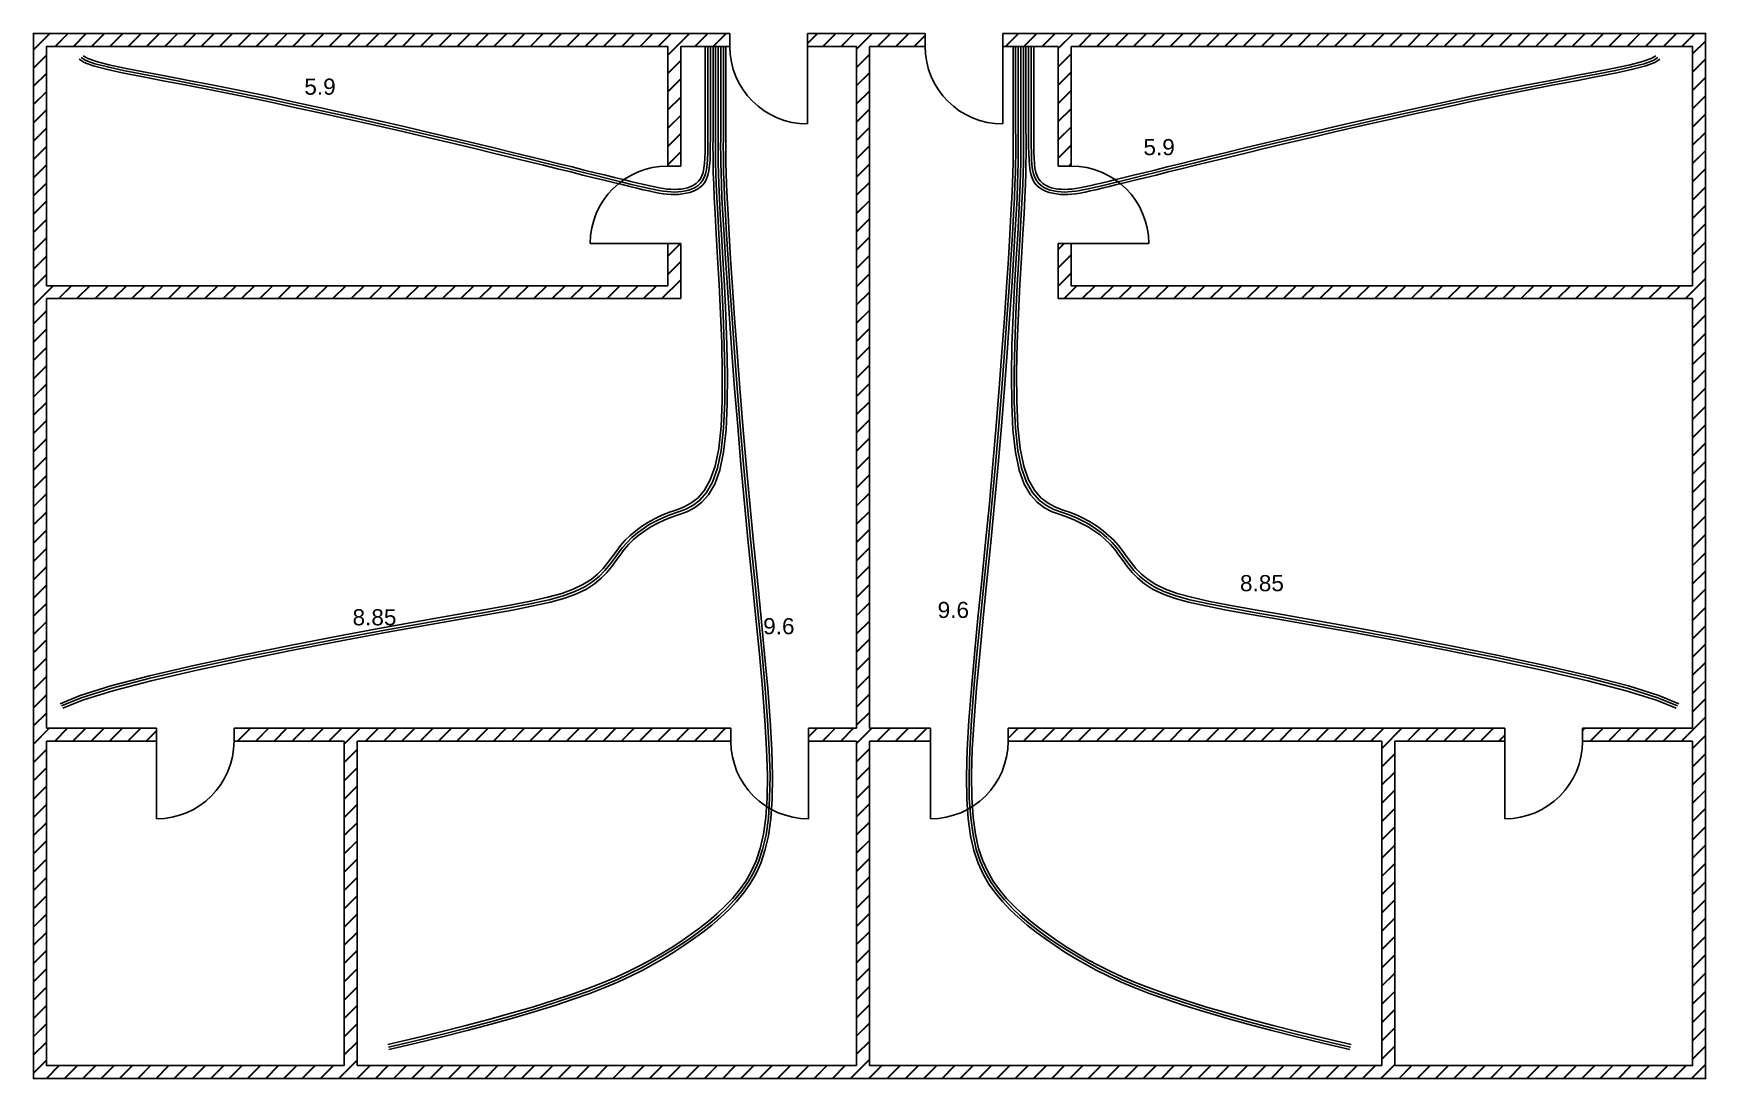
# Model space of a CAD drawing. Header units: millimetres. Extents: x 0 to 168904, y 0 to 40934.
# Drawn here: x 168704.37 to 168717.3, y 40887.53 to 40895.62 of the extents above; entities that cross this region are included whole.
import ezdxf

# ---------------------------------------------------------------- set-up
doc = ezdxf.new("R2010")
doc.units = ezdxf.units.MM
doc.layers.add('canalizaciones', color=90, linetype='Continuous')
doc.styles.get("Standard").update_dxf_attribs({"font": 'arial.ttf'})

msp = doc.modelspace()

# ---------------------------------------------------------------- texts
at = {"layer": 'canalizaciones', "char_height": 0.125, "attachment_point": 1}
for s, insert in [('5.9', (168706.463, 40895.268)), ('5.9', (168712.955, 40894.8)), ('8.85', (168713.702, 40891.426)), ('9.6', (168711.363, 40891.219)), ('8.85', (168706.836, 40891.162)), ('9.6', (168710.013, 40891.093))]:
    msp.add_mtext_dynamic_manual_height_columns(s, width=0.72469, gutter_width=12.5, heights=[0], dxfattribs=dict(at, insert=insert))

# ---------------------------------------------------------------- hatches: boundary and pattern name
h = msp.add_hatch()
h.set_pattern_fill('JIS_LC_20A', color=256, scale=0.005)
h.set_pattern_definition([(45, (167239.70031, 40108.94209), (-0.070710678, 0.070710678), []), (45, (167239.70531, 40108.94209), (-0.070710678, 0.070710678), [])])
h.paths.add_polyline_path([(168704.467, 40893.565), (168709.375, 40893.565), (168709.375, 40893.991), (168709.275, 40893.991), (168709.275, 40893.665), (168704.467, 40893.665), (168704.467, 40895.517), (168709.275, 40895.517), (168709.275, 40894.591), (168709.375, 40894.591), (168709.375, 40895.517), (168709.755, 40895.517), (168709.755, 40895.617), (168704.367, 40895.617), (168704.367, 40887.53), (168717.304, 40887.53), (168717.304, 40895.617), (168711.866, 40895.617), (168711.866, 40895.517), (168712.296, 40895.517), (168712.296, 40894.591), (168712.396, 40894.591), (168712.396, 40895.517), (168717.204, 40895.517), (168717.204, 40893.665), (168712.396, 40893.665), (168712.396, 40893.991), (168712.296, 40893.991), (168712.296, 40893.565), (168717.204, 40893.565), (168717.204, 40890.24), (168716.352, 40890.24), (168716.352, 40890.14), (168717.204, 40890.14), (168717.204, 40887.63), (168714.9, 40887.63), (168714.9, 40890.14), (168715.752, 40890.14), (168715.752, 40890.24), (168714.8, 40890.24), (168711.908, 40890.24), (168711.908, 40890.14), (168714.8, 40890.14), (168714.8, 40887.63), (168710.836, 40887.63), (168710.836, 40890.14), (168711.308, 40890.14), (168711.308, 40890.24), (168710.836, 40890.24), (168710.836, 40895.517), (168711.266, 40895.517), (168711.266, 40895.617), (168710.355, 40895.617), (168710.355, 40895.517), (168710.736, 40895.517), (168710.736, 40890.24), (168710.363, 40890.24), (168710.363, 40890.14), (168710.736, 40890.14), (168710.736, 40887.63), (168706.871, 40887.63), (168706.871, 40890.14), (168709.763, 40890.14), (168709.763, 40890.24), (168706.871, 40890.24), (168705.919, 40890.24), (168705.919, 40890.14), (168706.771, 40890.14), (168706.771, 40887.63), (168704.467, 40887.63), (168704.467, 40890.14), (168705.319, 40890.14), (168705.319, 40890.24), (168704.467, 40890.24)])

# ---------------------------------------------------------------- linework, layer by layer
for p, q in [((168704.367, 40895.617), (168709.375, 40895.617)), ((168709.755, 40895.517), (168709.755, 40895.617)), ((168710.355, 40895.517), (168710.355, 40895.617)), ((168711.266, 40895.517), (168711.266, 40895.617)), ((168711.866, 40895.517), (168711.866, 40895.617)), ((168709.275, 40895.517), (168709.275, 40894.591)), ((168709.375, 40895.517), (168709.375, 40894.591)), ((168710.355, 40894.917), (168710.355, 40895.517)), ((168710.736, 40895.517), (168710.736, 40890.24)), ((168710.836, 40895.517), (168710.836, 40890.24)), ((168710.836, 40895.517), (168710.836, 40890.24)), ((168710.836, 40895.517), (168711.266, 40895.517)), ((168711.866, 40894.917), (168711.866, 40895.517)), ((168711.866, 40895.517), (168712.296, 40895.517)), ((168712.296, 40895.517), (168712.296, 40894.591)), ((168712.396, 40895.517), (168712.396, 40894.591)), ((168709.275, 40894.591), (168709.375, 40894.591)), ((168712.396, 40894.591), (168712.296, 40894.591)), ((168709.275, 40893.991), (168708.675, 40893.991)), ((168709.275, 40893.991), (168709.375, 40893.991)), ((168709.275, 40893.991), (168709.275, 40893.665)), ((168709.375, 40893.991), (168709.375, 40893.565)), ((168712.396, 40893.991), (168712.296, 40893.991)), ((168712.296, 40893.991), (168712.296, 40893.565)), ((168712.396, 40893.991), (168712.996, 40893.991)), ((168712.396, 40893.991), (168712.396, 40893.665)), ((168704.467, 40893.665), (168709.275, 40893.665)), ((168717.204, 40893.665), (168712.396, 40893.665)), ((168704.467, 40893.565), (168709.375, 40893.565)), ((168717.204, 40893.565), (168712.296, 40893.565)), ((168704.367, 40890.24), (168704.367, 40890.24)), ((168704.367, 40890.14), (168704.367, 40890.14)), ((168704.467, 40890.24), (168705.319, 40890.24)), ((168704.467, 40890.14), (168705.319, 40890.14)), ((168705.319, 40890.14), (168705.319, 40890.24)), ((168705.319, 40890.14), (168705.319, 40889.54)), ((168705.919, 40890.14), (168705.919, 40890.24)), ((168705.919, 40890.24), (168706.871, 40890.24)), ((168705.919, 40890.14), (168706.771, 40890.14)), ((168706.771, 40890.14), (168706.771, 40887.63)), ((168706.871, 40890.24), (168709.763, 40890.24)), ((168706.871, 40890.14), (168706.871, 40887.63)), ((168706.871, 40890.14), (168709.763, 40890.14)), ((168709.763, 40890.14), (168709.763, 40890.24)), ((168710.363, 40890.14), (168710.363, 40890.24)), ((168710.363, 40890.24), (168710.736, 40890.24)), ((168710.363, 40890.14), (168710.363, 40889.54)), ((168710.363, 40890.14), (168710.736, 40890.14)), ((168710.736, 40890.14), (168710.736, 40887.63)), ((168711.308, 40890.24), (168710.836, 40890.24)), ((168710.836, 40890.14), (168710.836, 40887.63)), ((168710.836, 40890.14), (168710.836, 40887.63)), ((168711.308, 40890.14), (168710.836, 40890.14)), ((168711.308, 40890.14), (168711.308, 40890.24)), ((168711.308, 40889.54), (168711.308, 40890.14)), ((168714.8, 40890.24), (168711.908, 40890.24)), ((168711.908, 40890.14), (168711.908, 40890.24)), ((168714.8, 40890.14), (168711.908, 40890.14)), ((168715.752, 40890.24), (168714.8, 40890.24)), ((168714.8, 40890.14), (168714.8, 40887.63)), ((168714.9, 40890.14), (168714.9, 40887.63)), ((168715.752, 40890.14), (168714.9, 40890.14)), ((168715.752, 40890.14), (168715.752, 40890.24)), ((168715.752, 40890.14), (168715.752, 40889.54)), ((168717.204, 40890.24), (168716.352, 40890.24)), ((168716.352, 40890.14), (168716.352, 40890.24)), ((168717.204, 40890.14), (168716.352, 40890.14)), ((168706.871, 40887.63), (168710.736, 40887.63)), ((168710.836, 40887.63), (168714.8, 40887.63))]:
    msp.add_line(p, q)
for points in [[(168709.755, 40895.617), (168704.367, 40895.617), (168704.367, 40887.53), (168717.304, 40887.53), (168717.304, 40895.617), (168711.866, 40895.617)], [(168709.755, 40895.617), (168704.367, 40895.617), (168704.367, 40887.53), (168717.304, 40887.53), (168717.304, 40895.617), (168711.866, 40895.617)], [(168709.755, 40895.617), (168705.257, 40895.617)], [(168711.266, 40895.617), (168710.355, 40895.617)], [(168711.266, 40895.617), (168710.355, 40895.617)], [(168711.266, 40895.617), (168710.355, 40895.617)], [(168717.304, 40895.617), (168711.866, 40895.617)], [(168709.275, 40895.517), (168704.467, 40895.517), (168704.467, 40893.665)], [(168709.755, 40895.517), (168709.375, 40895.517)], [(168710.736, 40895.517), (168710.355, 40895.517)], [(168711.266, 40895.517), (168710.836, 40895.517)], [(168712.296, 40895.517), (168711.866, 40895.517)], [(168717.204, 40893.665), (168717.204, 40895.517), (168712.396, 40895.517)], [(168704.467, 40893.565), (168704.467, 40890.24)], [(168717.204, 40890.24), (168717.204, 40893.565)], [(168704.467, 40890.14), (168704.467, 40887.63), (168706.771, 40887.63)], [(168714.9, 40887.63), (168717.204, 40887.63), (168717.204, 40890.14)]]:
    msp.add_lwpolyline(points)
for centre, start, end in [((168710.355, 40895.517), 180, 270), ((168711.866, 40895.517), 180, 270), ((168709.275, 40893.991), 90, 180), ((168712.396, 40893.991), 0, 90), ((168705.319, 40890.14), 270, 0), ((168710.363, 40890.14), 180, 270), ((168711.308, 40890.14), 270, 0), ((168715.752, 40890.14), 270, 0)]:
    msp.add_arc(centre, 0.6, start, end)
at = {"layer": 'canalizaciones'}
for points in [[(168709.625, 40895.517), (168709.625, 40895.41), (168709.625, 40895.307), (168709.625, 40895.209), (168709.625, 40895.117), (168709.625, 40895.03), (168709.625, 40894.948), (168709.625, 40894.873), (168709.625, 40894.803), (168709.624, 40894.74), (168709.625, 40894.678), (168709.625, 40894.612), (168709.627, 40894.539), (168709.63, 40894.452), (168709.634, 40894.348), (168709.641, 40894.221), (168709.649, 40894.067), (168709.66, 40893.882), (168709.672, 40893.674), (168709.683, 40893.451), (168709.692, 40893.221), (168709.697, 40892.993), (168709.696, 40892.775), (168709.687, 40892.576), (168709.669, 40892.405), (168709.641, 40892.268), (168709.604, 40892.162), (168709.56, 40892.082), (168709.509, 40892.024), (168709.454, 40891.982), (168709.397, 40891.952), (168709.338, 40891.929), (168709.28, 40891.909), (168709.225, 40891.886), (168709.171, 40891.86), (168709.121, 40891.832), (168709.072, 40891.802), (168709.027, 40891.768), (168708.985, 40891.733), (168708.946, 40891.695), (168708.91, 40891.654), (168708.877, 40891.611), (168708.845, 40891.567), (168708.811, 40891.522), (168708.774, 40891.478), (168708.732, 40891.434), (168708.681, 40891.392), (168708.619, 40891.352), (168708.544, 40891.316), (168708.455, 40891.284), (168708.346, 40891.254), (168708.214, 40891.224), (168708.055, 40891.193), (168707.867, 40891.159), (168707.644, 40891.12), (168707.383, 40891.074), (168707.08, 40891.02), (168706.735, 40890.955), (168706.363, 40890.883), (168705.982, 40890.806), (168705.609, 40890.726), (168705.264, 40890.646), (168704.965, 40890.568), (168704.729, 40890.495), (168704.575, 40890.43)], [(168709.645, 40895.517), (168709.645, 40895.41), (168709.645, 40895.307), (168709.645, 40895.209), (168709.645, 40895.117), (168709.645, 40895.03), (168709.645, 40894.948), (168709.645, 40894.873), (168709.645, 40894.804), (168709.644, 40894.74), (168709.645, 40894.678), (168709.645, 40894.612), (168709.647, 40894.538), (168709.65, 40894.452), (168709.654, 40894.347), (168709.661, 40894.219), (168709.67, 40894.064), (168709.681, 40893.879), (168709.693, 40893.669), (168709.704, 40893.444), (168709.712, 40893.213), (168709.717, 40892.983), (168709.716, 40892.764), (168709.706, 40892.563), (168709.688, 40892.391), (168709.659, 40892.252), (168709.621, 40892.145), (168709.575, 40892.065), (168709.523, 40892.006), (168709.468, 40891.964), (168709.409, 40891.934), (168709.35, 40891.912), (168709.292, 40891.891), (168709.236, 40891.868), (168709.183, 40891.843), (168709.132, 40891.816), (168709.085, 40891.785), (168709.04, 40891.753), (168708.998, 40891.717), (168708.96, 40891.679), (168708.924, 40891.639), (168708.891, 40891.596), (168708.859, 40891.552), (168708.826, 40891.507), (168708.789, 40891.462), (168708.746, 40891.418), (168708.695, 40891.375), (168708.632, 40891.335), (168708.557, 40891.299), (168708.466, 40891.266), (168708.356, 40891.235), (168708.224, 40891.205), (168708.064, 40891.174), (168707.874, 40891.14), (168707.651, 40891.101), (168707.389, 40891.055), (168707.086, 40891), (168706.741, 40890.936), (168706.369, 40890.864), (168705.988, 40890.787), (168705.616, 40890.707), (168705.271, 40890.627), (168704.973, 40890.55), (168704.737, 40890.477), (168704.584, 40890.413)], [(168709.665, 40895.517), (168709.665, 40895.41), (168709.665, 40895.307), (168709.665, 40895.209), (168709.665, 40895.117), (168709.665, 40895.03), (168709.665, 40894.948), (168709.665, 40894.873), (168709.665, 40894.804), (168709.664, 40894.74), (168709.665, 40894.678), (168709.665, 40894.612), (168709.667, 40894.538), (168709.67, 40894.451), (168709.674, 40894.346), (168709.681, 40894.218), (168709.69, 40894.062), (168709.701, 40893.875), (168709.713, 40893.664), (168709.724, 40893.438), (168709.733, 40893.204), (168709.737, 40892.973), (168709.735, 40892.752), (168709.726, 40892.55), (168709.707, 40892.377), (168709.677, 40892.237), (168709.638, 40892.129), (168709.591, 40892.048), (168709.538, 40891.989), (168709.481, 40891.947), (168709.422, 40891.916), (168709.362, 40891.894), (168709.303, 40891.873), (168709.247, 40891.851), (168709.194, 40891.826), (168709.144, 40891.799), (168709.097, 40891.769), (168709.053, 40891.737), (168709.011, 40891.702), (168708.973, 40891.664), (168708.938, 40891.624), (168708.906, 40891.581), (168708.874, 40891.537), (168708.841, 40891.491), (168708.804, 40891.446), (168708.76, 40891.401), (168708.709, 40891.358), (168708.646, 40891.318), (168708.57, 40891.281), (168708.478, 40891.248), (168708.367, 40891.217), (168708.233, 40891.187), (168708.073, 40891.155), (168707.882, 40891.121), (168707.658, 40891.081), (168707.395, 40891.035), (168707.092, 40890.981), (168706.747, 40890.917), (168706.375, 40890.845), (168705.994, 40890.768), (168705.622, 40890.688), (168705.279, 40890.608), (168704.981, 40890.531), (168704.746, 40890.459), (168704.594, 40890.395)], [(168709.605, 40895.517), (168709.605, 40895.41), (168709.605, 40895.307), (168709.605, 40895.209), (168709.605, 40895.117), (168709.605, 40895.03), (168709.605, 40894.949), (168709.605, 40894.875), (168709.605, 40894.806), (168709.604, 40894.744), (168709.604, 40894.688), (168709.602, 40894.639), (168709.598, 40894.594), (168709.593, 40894.555), (168709.585, 40894.521), (168709.575, 40894.491), (168709.561, 40894.465), (168709.543, 40894.443), (168709.523, 40894.425), (168709.499, 40894.409), (168709.473, 40894.397), (168709.446, 40894.387), (168709.417, 40894.38), (168709.388, 40894.375), (168709.359, 40894.372), (168709.33, 40894.371), (168709.301, 40894.371), (168709.271, 40894.373), (168709.239, 40894.377), (168709.205, 40894.382), (168709.169, 40894.389), (168709.128, 40894.398), (168709.084, 40894.408), (168709.035, 40894.419), (168708.981, 40894.432), (168708.921, 40894.447), (168708.855, 40894.463), (168708.783, 40894.481), (168708.704, 40894.5), (168708.618, 40894.521), (168708.524, 40894.545), (168708.423, 40894.57), (168708.313, 40894.597), (168708.193, 40894.627), (168708.064, 40894.658), (168707.923, 40894.692), (168707.771, 40894.729), (168707.606, 40894.768), (168707.428, 40894.81), (168707.236, 40894.855), (168707.033, 40894.901), (168706.822, 40894.949), (168706.606, 40894.997), (168706.387, 40895.045), (168706.17, 40895.092), (168705.957, 40895.136), (168705.75, 40895.178), (168705.553, 40895.216), (168705.37, 40895.25), (168705.202, 40895.283), (168705.054, 40895.312), (168704.929, 40895.34), (168704.83, 40895.367), (168704.759, 40895.392), (168704.722, 40895.418)], [(168709.585, 40895.517), (168709.585, 40895.41), (168709.585, 40895.307), (168709.585, 40895.21), (168709.585, 40895.117), (168709.585, 40895.031), (168709.585, 40894.95), (168709.585, 40894.876), (168709.585, 40894.809), (168709.584, 40894.748), (168709.584, 40894.693), (168709.582, 40894.645), (168709.579, 40894.602), (168709.574, 40894.565), (168709.567, 40894.532), (168709.557, 40894.503), (168709.544, 40894.479), (168709.528, 40894.458), (168709.509, 40894.44), (168709.487, 40894.426), (168709.463, 40894.414), (168709.437, 40894.405), (168709.411, 40894.398), (168709.383, 40894.394), (168709.355, 40894.391), (168709.328, 40894.39), (168709.3, 40894.391), (168709.271, 40894.393), (168709.24, 40894.397), (168709.207, 40894.402), (168709.171, 40894.409), (168709.132, 40894.418), (168709.088, 40894.428), (168709.039, 40894.439), (168708.985, 40894.452), (168708.925, 40894.466), (168708.859, 40894.482), (168708.787, 40894.5), (168708.708, 40894.52), (168708.622, 40894.541), (168708.529, 40894.564), (168708.428, 40894.589), (168708.318, 40894.617), (168708.198, 40894.646), (168708.068, 40894.678), (168707.928, 40894.712), (168707.775, 40894.749), (168707.61, 40894.788), (168707.432, 40894.83), (168707.24, 40894.874), (168707.037, 40894.921), (168706.826, 40894.969), (168706.61, 40895.017), (168706.392, 40895.065), (168706.175, 40895.111), (168705.962, 40895.155), (168705.756, 40895.197), (168705.559, 40895.235), (168705.377, 40895.27), (168705.21, 40895.301), (168705.064, 40895.33), (168704.94, 40895.358), (168704.842, 40895.383), (168704.773, 40895.407), (168704.737, 40895.43)], [(168709.565, 40895.517), (168709.565, 40895.41), (168709.565, 40895.307), (168709.565, 40895.21), (168709.565, 40895.118), (168709.565, 40895.032), (168709.565, 40894.952), (168709.565, 40894.878), (168709.565, 40894.811), (168709.564, 40894.751), (168709.564, 40894.698), (168709.562, 40894.651), (168709.559, 40894.61), (168709.555, 40894.574), (168709.548, 40894.542), (168709.539, 40894.515), (168709.528, 40894.492), (168709.513, 40894.473), (168709.495, 40894.456), (168709.475, 40894.443), (168709.453, 40894.432), (168709.429, 40894.423), (168709.404, 40894.417), (168709.378, 40894.413), (168709.352, 40894.411), (168709.326, 40894.41), (168709.299, 40894.411), (168709.271, 40894.413), (168709.241, 40894.417), (168709.209, 40894.422), (168709.174, 40894.429), (168709.135, 40894.437), (168709.091, 40894.447), (168709.043, 40894.459), (168708.989, 40894.471), (168708.929, 40894.486), (168708.864, 40894.502), (168708.792, 40894.52), (168708.713, 40894.539), (168708.627, 40894.56), (168708.534, 40894.584), (168708.432, 40894.609), (168708.322, 40894.636), (168708.203, 40894.666), (168708.073, 40894.697), (168707.933, 40894.731), (168707.78, 40894.768), (168707.615, 40894.807), (168707.437, 40894.849), (168707.245, 40894.894), (168707.042, 40894.94), (168706.831, 40894.988), (168706.615, 40895.036), (168706.397, 40895.084), (168706.18, 40895.131), (168705.967, 40895.175), (168705.761, 40895.216), (168705.566, 40895.254), (168705.384, 40895.289), (168705.218, 40895.32), (168705.073, 40895.349), (168704.95, 40895.375), (168704.854, 40895.399), (168704.787, 40895.422), (168704.752, 40895.443)], [(168709.685, 40895.517), (168709.685, 40895.41), (168709.685, 40895.307), (168709.685, 40895.209), (168709.685, 40895.117), (168709.685, 40895.03), (168709.685, 40894.948), (168709.685, 40894.873), (168709.685, 40894.804), (168709.684, 40894.74), (168709.685, 40894.678), (168709.685, 40894.612), (168709.687, 40894.538), (168709.69, 40894.451), (168709.694, 40894.345), (168709.701, 40894.216), (168709.71, 40894.059), (168709.721, 40893.871), (168709.736, 40893.653), (168709.752, 40893.411), (168709.771, 40893.148), (168709.792, 40892.87), (168709.816, 40892.579), (168709.841, 40892.281), (168709.869, 40891.979), (168709.898, 40891.678), (168709.928, 40891.382), (168709.957, 40891.093), (168709.984, 40890.815), (168710.007, 40890.551), (168710.027, 40890.304), (168710.04, 40890.078), (168710.046, 40889.877), (168710.044, 40889.702), (168710.034, 40889.551), (168710.016, 40889.422), (168709.991, 40889.31), (168709.959, 40889.215), (168709.921, 40889.131), (168709.878, 40889.057), (168709.829, 40888.989), (168709.775, 40888.924), (168709.717, 40888.863), (168709.655, 40888.804), (168709.589, 40888.747), (168709.521, 40888.693), (168709.449, 40888.641), (168709.376, 40888.591), (168709.301, 40888.542), (168709.225, 40888.495), (168709.145, 40888.449), (168709.062, 40888.404), (168708.973, 40888.36), (168708.876, 40888.315), (168708.771, 40888.271), (168708.656, 40888.226), (168708.529, 40888.18), (168708.389, 40888.134), (168708.236, 40888.086), (168708.072, 40888.038), (168707.898, 40887.989), (168707.713, 40887.94), (168707.52, 40887.891), (168707.318, 40887.842), (168707.11, 40887.793)], [(168709.705, 40895.517), (168709.705, 40895.41), (168709.705, 40895.307), (168709.705, 40895.209), (168709.705, 40895.117), (168709.705, 40895.03), (168709.705, 40894.948), (168709.705, 40894.873), (168709.705, 40894.804), (168709.704, 40894.74), (168709.705, 40894.678), (168709.705, 40894.612), (168709.707, 40894.538), (168709.71, 40894.451), (168709.714, 40894.346), (168709.721, 40894.217), (168709.73, 40894.06), (168709.741, 40893.871), (168709.755, 40893.654), (168709.772, 40893.412), (168709.791, 40893.149), (168709.812, 40892.871), (168709.836, 40892.58), (168709.861, 40892.282), (168709.889, 40891.98), (168709.918, 40891.679), (168709.948, 40891.382), (168709.977, 40891.093), (168710.004, 40890.814), (168710.028, 40890.549), (168710.047, 40890.302), (168710.06, 40890.076), (168710.066, 40889.873), (168710.063, 40889.697), (168710.053, 40889.545), (168710.035, 40889.415), (168710.009, 40889.303), (168709.977, 40889.206), (168709.939, 40889.121), (168709.895, 40889.046), (168709.845, 40888.977), (168709.791, 40888.912), (168709.732, 40888.849), (168709.669, 40888.79), (168709.603, 40888.733), (168709.534, 40888.678), (168709.462, 40888.625), (168709.388, 40888.575), (168709.312, 40888.526), (168709.235, 40888.479), (168709.155, 40888.432), (168709.071, 40888.387), (168708.982, 40888.342), (168708.885, 40888.297), (168708.779, 40888.253), (168708.663, 40888.207), (168708.536, 40888.162), (168708.395, 40888.115), (168708.243, 40888.067), (168708.078, 40888.019), (168707.903, 40887.97), (168707.718, 40887.921), (168707.525, 40887.872), (168707.323, 40887.823), (168707.114, 40887.774)], [(168709.725, 40895.517), (168709.725, 40895.41), (168709.725, 40895.307), (168709.725, 40895.209), (168709.725, 40895.117), (168709.725, 40895.03), (168709.725, 40894.948), (168709.725, 40894.873), (168709.725, 40894.804), (168709.724, 40894.74), (168709.725, 40894.678), (168709.725, 40894.613), (168709.727, 40894.539), (168709.73, 40894.452), (168709.734, 40894.346), (168709.741, 40894.217), (168709.75, 40894.061), (168709.761, 40893.872), (168709.775, 40893.655), (168709.792, 40893.413), (168709.811, 40893.15), (168709.832, 40892.872), (168709.856, 40892.581), (168709.881, 40892.283), (168709.909, 40891.981), (168709.938, 40891.68), (168709.968, 40891.383), (168709.997, 40891.093), (168710.024, 40890.813), (168710.048, 40890.548), (168710.067, 40890.3), (168710.08, 40890.073), (168710.085, 40889.87), (168710.083, 40889.693), (168710.072, 40889.54), (168710.053, 40889.408), (168710.027, 40889.295), (168709.995, 40889.197), (168709.956, 40889.112), (168709.911, 40889.035), (168709.861, 40888.965), (168709.806, 40888.899), (168709.747, 40888.836), (168709.683, 40888.776), (168709.616, 40888.718), (168709.547, 40888.663), (168709.474, 40888.61), (168709.4, 40888.559), (168709.323, 40888.509), (168709.246, 40888.462), (168709.165, 40888.415), (168709.081, 40888.369), (168708.991, 40888.324), (168708.894, 40888.279), (168708.787, 40888.234), (168708.671, 40888.189), (168708.543, 40888.143), (168708.402, 40888.096), (168708.249, 40888.048), (168708.084, 40888), (168707.909, 40887.951), (168707.724, 40887.902), (168707.53, 40887.852), (168707.328, 40887.803), (168707.118, 40887.754)], [(168711.946, 40895.517), (168711.946, 40895.41), (168711.946, 40895.307), (168711.946, 40895.209), (168711.946, 40895.117), (168711.946, 40895.03), (168711.946, 40894.948), (168711.946, 40894.873), (168711.947, 40894.804), (168711.947, 40894.74), (168711.947, 40894.678), (168711.946, 40894.613), (168711.944, 40894.539), (168711.941, 40894.452), (168711.937, 40894.346), (168711.93, 40894.217), (168711.921, 40894.061), (168711.91, 40893.872), (168711.896, 40893.655), (168711.879, 40893.413), (168711.86, 40893.15), (168711.839, 40892.872), (168711.816, 40892.581), (168711.79, 40892.283), (168711.763, 40891.981), (168711.733, 40891.68), (168711.704, 40891.383), (168711.674, 40891.093), (168711.647, 40890.813), (168711.624, 40890.548), (168711.605, 40890.3), (168711.592, 40890.073), (168711.586, 40889.87), (168711.589, 40889.693), (168711.599, 40889.54), (168711.618, 40889.408), (168711.644, 40889.295), (168711.676, 40889.197), (168711.715, 40889.112), (168711.76, 40889.035), (168711.81, 40888.965), (168711.865, 40888.899), (168711.925, 40888.836), (168711.988, 40888.776), (168712.055, 40888.718), (168712.125, 40888.663), (168712.197, 40888.61), (168712.272, 40888.559), (168712.348, 40888.509), (168712.425, 40888.462), (168712.506, 40888.415), (168712.59, 40888.369), (168712.68, 40888.324), (168712.778, 40888.279), (168712.884, 40888.234), (168713, 40888.189), (168713.128, 40888.143), (168713.269, 40888.096), (168713.422, 40888.048), (168713.587, 40888), (168713.763, 40887.951), (168713.948, 40887.902), (168714.142, 40887.852), (168714.344, 40887.803), (168714.553, 40887.754)], [(168711.966, 40895.517), (168711.966, 40895.41), (168711.966, 40895.307), (168711.966, 40895.209), (168711.966, 40895.117), (168711.966, 40895.03), (168711.966, 40894.948), (168711.966, 40894.873), (168711.967, 40894.804), (168711.967, 40894.74), (168711.967, 40894.678), (168711.966, 40894.612), (168711.964, 40894.538), (168711.961, 40894.451), (168711.957, 40894.346), (168711.95, 40894.217), (168711.941, 40894.06), (168711.93, 40893.871), (168711.916, 40893.654), (168711.899, 40893.412), (168711.88, 40893.149), (168711.859, 40892.871), (168711.836, 40892.58), (168711.81, 40892.282), (168711.783, 40891.98), (168711.753, 40891.679), (168711.724, 40891.382), (168711.695, 40891.093), (168711.667, 40890.814), (168711.644, 40890.549), (168711.625, 40890.302), (168711.611, 40890.076), (168711.606, 40889.873), (168711.608, 40889.697), (168711.619, 40889.545), (168711.637, 40889.415), (168711.662, 40889.303), (168711.694, 40889.206), (168711.733, 40889.121), (168711.777, 40889.046), (168711.826, 40888.977), (168711.881, 40888.912), (168711.939, 40888.849), (168712.002, 40888.79), (168712.068, 40888.733), (168712.138, 40888.678), (168712.209, 40888.625), (168712.283, 40888.575), (168712.359, 40888.526), (168712.436, 40888.479), (168712.516, 40888.432), (168712.6, 40888.387), (168712.689, 40888.342), (168712.786, 40888.297), (168712.892, 40888.253), (168713.008, 40888.207), (168713.135, 40888.162), (168713.276, 40888.115), (168713.429, 40888.067), (168713.593, 40888.019), (168713.768, 40887.97), (168713.953, 40887.921), (168714.147, 40887.872), (168714.348, 40887.823), (168714.557, 40887.774)], [(168711.986, 40895.517), (168711.986, 40895.41), (168711.986, 40895.307), (168711.986, 40895.209), (168711.986, 40895.117), (168711.986, 40895.03), (168711.986, 40894.948), (168711.986, 40894.873), (168711.987, 40894.804), (168711.987, 40894.74), (168711.987, 40894.678), (168711.986, 40894.612), (168711.984, 40894.538), (168711.981, 40894.451), (168711.977, 40894.345), (168711.97, 40894.216), (168711.961, 40894.059), (168711.95, 40893.871), (168711.936, 40893.653), (168711.919, 40893.411), (168711.9, 40893.148), (168711.879, 40892.87), (168711.856, 40892.579), (168711.83, 40892.281), (168711.803, 40891.979), (168711.774, 40891.678), (168711.744, 40891.382), (168711.715, 40891.093), (168711.688, 40890.815), (168711.664, 40890.551), (168711.645, 40890.304), (168711.631, 40890.078), (168711.625, 40889.877), (168711.627, 40889.702), (168711.638, 40889.551), (168711.655, 40889.422), (168711.68, 40889.31), (168711.712, 40889.215), (168711.75, 40889.131), (168711.793, 40889.057), (168711.842, 40888.989), (168711.896, 40888.924), (168711.954, 40888.863), (168712.016, 40888.804), (168712.082, 40888.747), (168712.151, 40888.693), (168712.222, 40888.641), (168712.295, 40888.591), (168712.37, 40888.542), (168712.447, 40888.495), (168712.526, 40888.449), (168712.609, 40888.404), (168712.698, 40888.36), (168712.795, 40888.315), (168712.9, 40888.271), (168713.015, 40888.226), (168713.143, 40888.18), (168713.283, 40888.134), (168713.435, 40888.086), (168713.599, 40888.038), (168713.774, 40887.989), (168713.958, 40887.94), (168714.151, 40887.891), (168714.353, 40887.842), (168714.562, 40887.793)], [(168712.006, 40895.517), (168712.006, 40895.41), (168712.006, 40895.307), (168712.006, 40895.209), (168712.006, 40895.117), (168712.006, 40895.03), (168712.006, 40894.948), (168712.006, 40894.873), (168712.007, 40894.804), (168712.007, 40894.74), (168712.007, 40894.678), (168712.006, 40894.612), (168712.004, 40894.538), (168712.001, 40894.451), (168711.997, 40894.346), (168711.99, 40894.218), (168711.982, 40894.062), (168711.97, 40893.875), (168711.958, 40893.664), (168711.947, 40893.438), (168711.938, 40893.204), (168711.934, 40892.973), (168711.936, 40892.752), (168711.945, 40892.55), (168711.964, 40892.377), (168711.994, 40892.237), (168712.033, 40892.129), (168712.08, 40892.048), (168712.133, 40891.989), (168712.19, 40891.947), (168712.25, 40891.916), (168712.31, 40891.894), (168712.368, 40891.873), (168712.424, 40891.851), (168712.477, 40891.826), (168712.528, 40891.799), (168712.575, 40891.769), (168712.619, 40891.737), (168712.66, 40891.702), (168712.698, 40891.664), (168712.733, 40891.624), (168712.765, 40891.581), (168712.797, 40891.537), (168712.83, 40891.491), (168712.867, 40891.446), (168712.911, 40891.401), (168712.963, 40891.358), (168713.026, 40891.318), (168713.102, 40891.281), (168713.193, 40891.248), (168713.304, 40891.217), (168713.438, 40891.187), (168713.598, 40891.155), (168713.789, 40891.121), (168714.014, 40891.081), (168714.276, 40891.035), (168714.58, 40890.981), (168714.925, 40890.917), (168715.297, 40890.845), (168715.677, 40890.768), (168716.049, 40890.688), (168716.393, 40890.608), (168716.691, 40890.531), (168716.925, 40890.459), (168717.077, 40890.395)], [(168712.026, 40895.517), (168712.026, 40895.41), (168712.026, 40895.307), (168712.026, 40895.209), (168712.026, 40895.117), (168712.026, 40895.03), (168712.026, 40894.948), (168712.026, 40894.873), (168712.027, 40894.804), (168712.027, 40894.74), (168712.027, 40894.678), (168712.026, 40894.612), (168712.024, 40894.538), (168712.022, 40894.452), (168712.017, 40894.347), (168712.01, 40894.219), (168712.002, 40894.064), (168711.991, 40893.879), (168711.979, 40893.669), (168711.967, 40893.444), (168711.959, 40893.213), (168711.954, 40892.983), (168711.956, 40892.764), (168711.965, 40892.563), (168711.983, 40892.391), (168712.012, 40892.252), (168712.05, 40892.145), (168712.096, 40892.065), (168712.148, 40892.006), (168712.204, 40891.964), (168712.262, 40891.934), (168712.321, 40891.912), (168712.38, 40891.891), (168712.436, 40891.868), (168712.489, 40891.843), (168712.539, 40891.816), (168712.587, 40891.785), (168712.631, 40891.753), (168712.673, 40891.717), (168712.712, 40891.679), (168712.747, 40891.639), (168712.78, 40891.596), (168712.812, 40891.552), (168712.845, 40891.507), (168712.882, 40891.462), (168712.925, 40891.418), (168712.977, 40891.375), (168713.039, 40891.335), (168713.114, 40891.299), (168713.205, 40891.266), (168713.315, 40891.235), (168713.448, 40891.205), (168713.607, 40891.174), (168713.797, 40891.14), (168714.021, 40891.101), (168714.282, 40891.055), (168714.585, 40891), (168714.93, 40890.936), (168715.302, 40890.864), (168715.684, 40890.787), (168716.055, 40890.707), (168716.4, 40890.627), (168716.699, 40890.55), (168716.934, 40890.477), (168717.087, 40890.413)], [(168712.046, 40895.517), (168712.046, 40895.41), (168712.046, 40895.307), (168712.046, 40895.209), (168712.046, 40895.117), (168712.046, 40895.03), (168712.046, 40894.948), (168712.046, 40894.873), (168712.047, 40894.803), (168712.047, 40894.74), (168712.047, 40894.678), (168712.046, 40894.612), (168712.044, 40894.539), (168712.042, 40894.452), (168712.037, 40894.348), (168712.031, 40894.221), (168712.022, 40894.067), (168712.011, 40893.882), (168711.999, 40893.674), (168711.988, 40893.451), (168711.979, 40893.221), (168711.974, 40892.993), (168711.976, 40892.775), (168711.984, 40892.576), (168712.002, 40892.405), (168712.03, 40892.268), (168712.067, 40892.162), (168712.112, 40892.082), (168712.162, 40892.024), (168712.217, 40891.982), (168712.275, 40891.952), (168712.333, 40891.929), (168712.391, 40891.909), (168712.447, 40891.886), (168712.5, 40891.86), (168712.551, 40891.832), (168712.599, 40891.802), (168712.644, 40891.768), (168712.686, 40891.733), (168712.726, 40891.695), (168712.762, 40891.654), (168712.795, 40891.611), (168712.827, 40891.567), (168712.86, 40891.522), (168712.897, 40891.478), (168712.94, 40891.434), (168712.991, 40891.392), (168713.052, 40891.352), (168713.127, 40891.316), (168713.217, 40891.284), (168713.326, 40891.254), (168713.457, 40891.224), (168713.616, 40891.193), (168713.805, 40891.159), (168714.028, 40891.12), (168714.289, 40891.074), (168714.591, 40891.02), (168714.936, 40890.955), (168715.308, 40890.883), (168715.69, 40890.806), (168716.062, 40890.726), (168716.407, 40890.646), (168716.707, 40890.568), (168716.943, 40890.495), (168717.097, 40890.43)], [(168712.066, 40895.517), (168712.066, 40895.41), (168712.066, 40895.307), (168712.066, 40895.209), (168712.066, 40895.117), (168712.066, 40895.03), (168712.066, 40894.949), (168712.066, 40894.875), (168712.067, 40894.806), (168712.067, 40894.744), (168712.068, 40894.688), (168712.07, 40894.639), (168712.073, 40894.594), (168712.078, 40894.555), (168712.086, 40894.521), (168712.096, 40894.491), (168712.11, 40894.465), (168712.128, 40894.443), (168712.149, 40894.425), (168712.172, 40894.409), (168712.198, 40894.397), (168712.225, 40894.387), (168712.254, 40894.38), (168712.283, 40894.375), (168712.312, 40894.372), (168712.341, 40894.371), (168712.371, 40894.371), (168712.401, 40894.373), (168712.432, 40894.377), (168712.466, 40894.382), (168712.503, 40894.389), (168712.543, 40894.398), (168712.587, 40894.408), (168712.636, 40894.419), (168712.69, 40894.432), (168712.75, 40894.447), (168712.816, 40894.463), (168712.888, 40894.481), (168712.967, 40894.5), (168713.053, 40894.521), (168713.147, 40894.545), (168713.248, 40894.57), (168713.358, 40894.597), (168713.478, 40894.627), (168713.607, 40894.658), (168713.748, 40894.692), (168713.9, 40894.729), (168714.065, 40894.768), (168714.244, 40894.81), (168714.435, 40894.855), (168714.638, 40894.901), (168714.849, 40894.949), (168715.066, 40894.997), (168715.284, 40895.045), (168715.501, 40895.092), (168715.715, 40895.136), (168715.921, 40895.178), (168716.118, 40895.216), (168716.302, 40895.25), (168716.469, 40895.283), (168716.617, 40895.312), (168716.742, 40895.34), (168716.842, 40895.367), (168716.912, 40895.392), (168716.95, 40895.418)], [(168712.086, 40895.517), (168712.086, 40895.41), (168712.086, 40895.307), (168712.086, 40895.21), (168712.086, 40895.117), (168712.086, 40895.031), (168712.086, 40894.95), (168712.086, 40894.876), (168712.086, 40894.809), (168712.087, 40894.748), (168712.088, 40894.693), (168712.089, 40894.645), (168712.092, 40894.602), (168712.097, 40894.565), (168712.104, 40894.532), (168712.114, 40894.503), (168712.127, 40894.479), (168712.143, 40894.458), (168712.163, 40894.44), (168712.184, 40894.426), (168712.208, 40894.414), (168712.234, 40894.405), (168712.261, 40894.398), (168712.288, 40894.394), (168712.316, 40894.391), (168712.343, 40894.39), (168712.371, 40894.391), (168712.4, 40894.393), (168712.431, 40894.397), (168712.464, 40894.402), (168712.5, 40894.409), (168712.54, 40894.418), (168712.584, 40894.428), (168712.632, 40894.439), (168712.686, 40894.452), (168712.746, 40894.466), (168712.812, 40894.482), (168712.884, 40894.5), (168712.963, 40894.52), (168713.049, 40894.541), (168713.142, 40894.564), (168713.244, 40894.589), (168713.354, 40894.617), (168713.473, 40894.646), (168713.603, 40894.678), (168713.743, 40894.712), (168713.896, 40894.749), (168714.061, 40894.788), (168714.239, 40894.83), (168714.431, 40894.874), (168714.634, 40894.921), (168714.845, 40894.969), (168715.061, 40895.017), (168715.279, 40895.065), (168715.496, 40895.111), (168715.71, 40895.155), (168715.916, 40895.197), (168716.112, 40895.235), (168716.295, 40895.27), (168716.461, 40895.301), (168716.608, 40895.33), (168716.732, 40895.358), (168716.829, 40895.383), (168716.898, 40895.407), (168716.934, 40895.43)], [(168712.106, 40895.517), (168712.106, 40895.41), (168712.106, 40895.307), (168712.106, 40895.21), (168712.106, 40895.118), (168712.106, 40895.032), (168712.106, 40894.952), (168712.106, 40894.878), (168712.106, 40894.811), (168712.107, 40894.751), (168712.108, 40894.698), (168712.109, 40894.651), (168712.112, 40894.61), (168712.116, 40894.574), (168712.123, 40894.542), (168712.132, 40894.515), (168712.144, 40894.492), (168712.159, 40894.473), (168712.176, 40894.456), (168712.197, 40894.443), (168712.219, 40894.432), (168712.242, 40894.423), (168712.267, 40894.417), (168712.293, 40894.413), (168712.319, 40894.411), (168712.345, 40894.41), (168712.372, 40894.411), (168712.4, 40894.413), (168712.43, 40894.417), (168712.462, 40894.422), (168712.498, 40894.429), (168712.537, 40894.437), (168712.58, 40894.447), (168712.629, 40894.459), (168712.682, 40894.471), (168712.742, 40894.486), (168712.807, 40894.502), (168712.879, 40894.52), (168712.958, 40894.539), (168713.044, 40894.56), (168713.138, 40894.584), (168713.239, 40894.609), (168713.349, 40894.636), (168713.468, 40894.666), (168713.598, 40894.697), (168713.739, 40894.731), (168713.891, 40894.768), (168714.056, 40894.807), (168714.235, 40894.849), (168714.427, 40894.894), (168714.63, 40894.94), (168714.841, 40894.988), (168715.057, 40895.036), (168715.275, 40895.084), (168715.492, 40895.131), (168715.704, 40895.175), (168715.91, 40895.216), (168716.106, 40895.254), (168716.288, 40895.289), (168716.453, 40895.32), (168716.598, 40895.349), (168716.721, 40895.375), (168716.817, 40895.399), (168716.884, 40895.422), (168716.919, 40895.443)]]:
    msp.add_lwpolyline(points, dxfattribs=at)

msp.set_redraw_order([(e.dxf.handle, doc.entitydb.next_handle()) for e in msp.query("TEXT MTEXT ATTDEF DIMENSION ARC_DIMENSION")])  # texts and dimensions are drawn at this point

doc.saveas('drawing.dxf')
